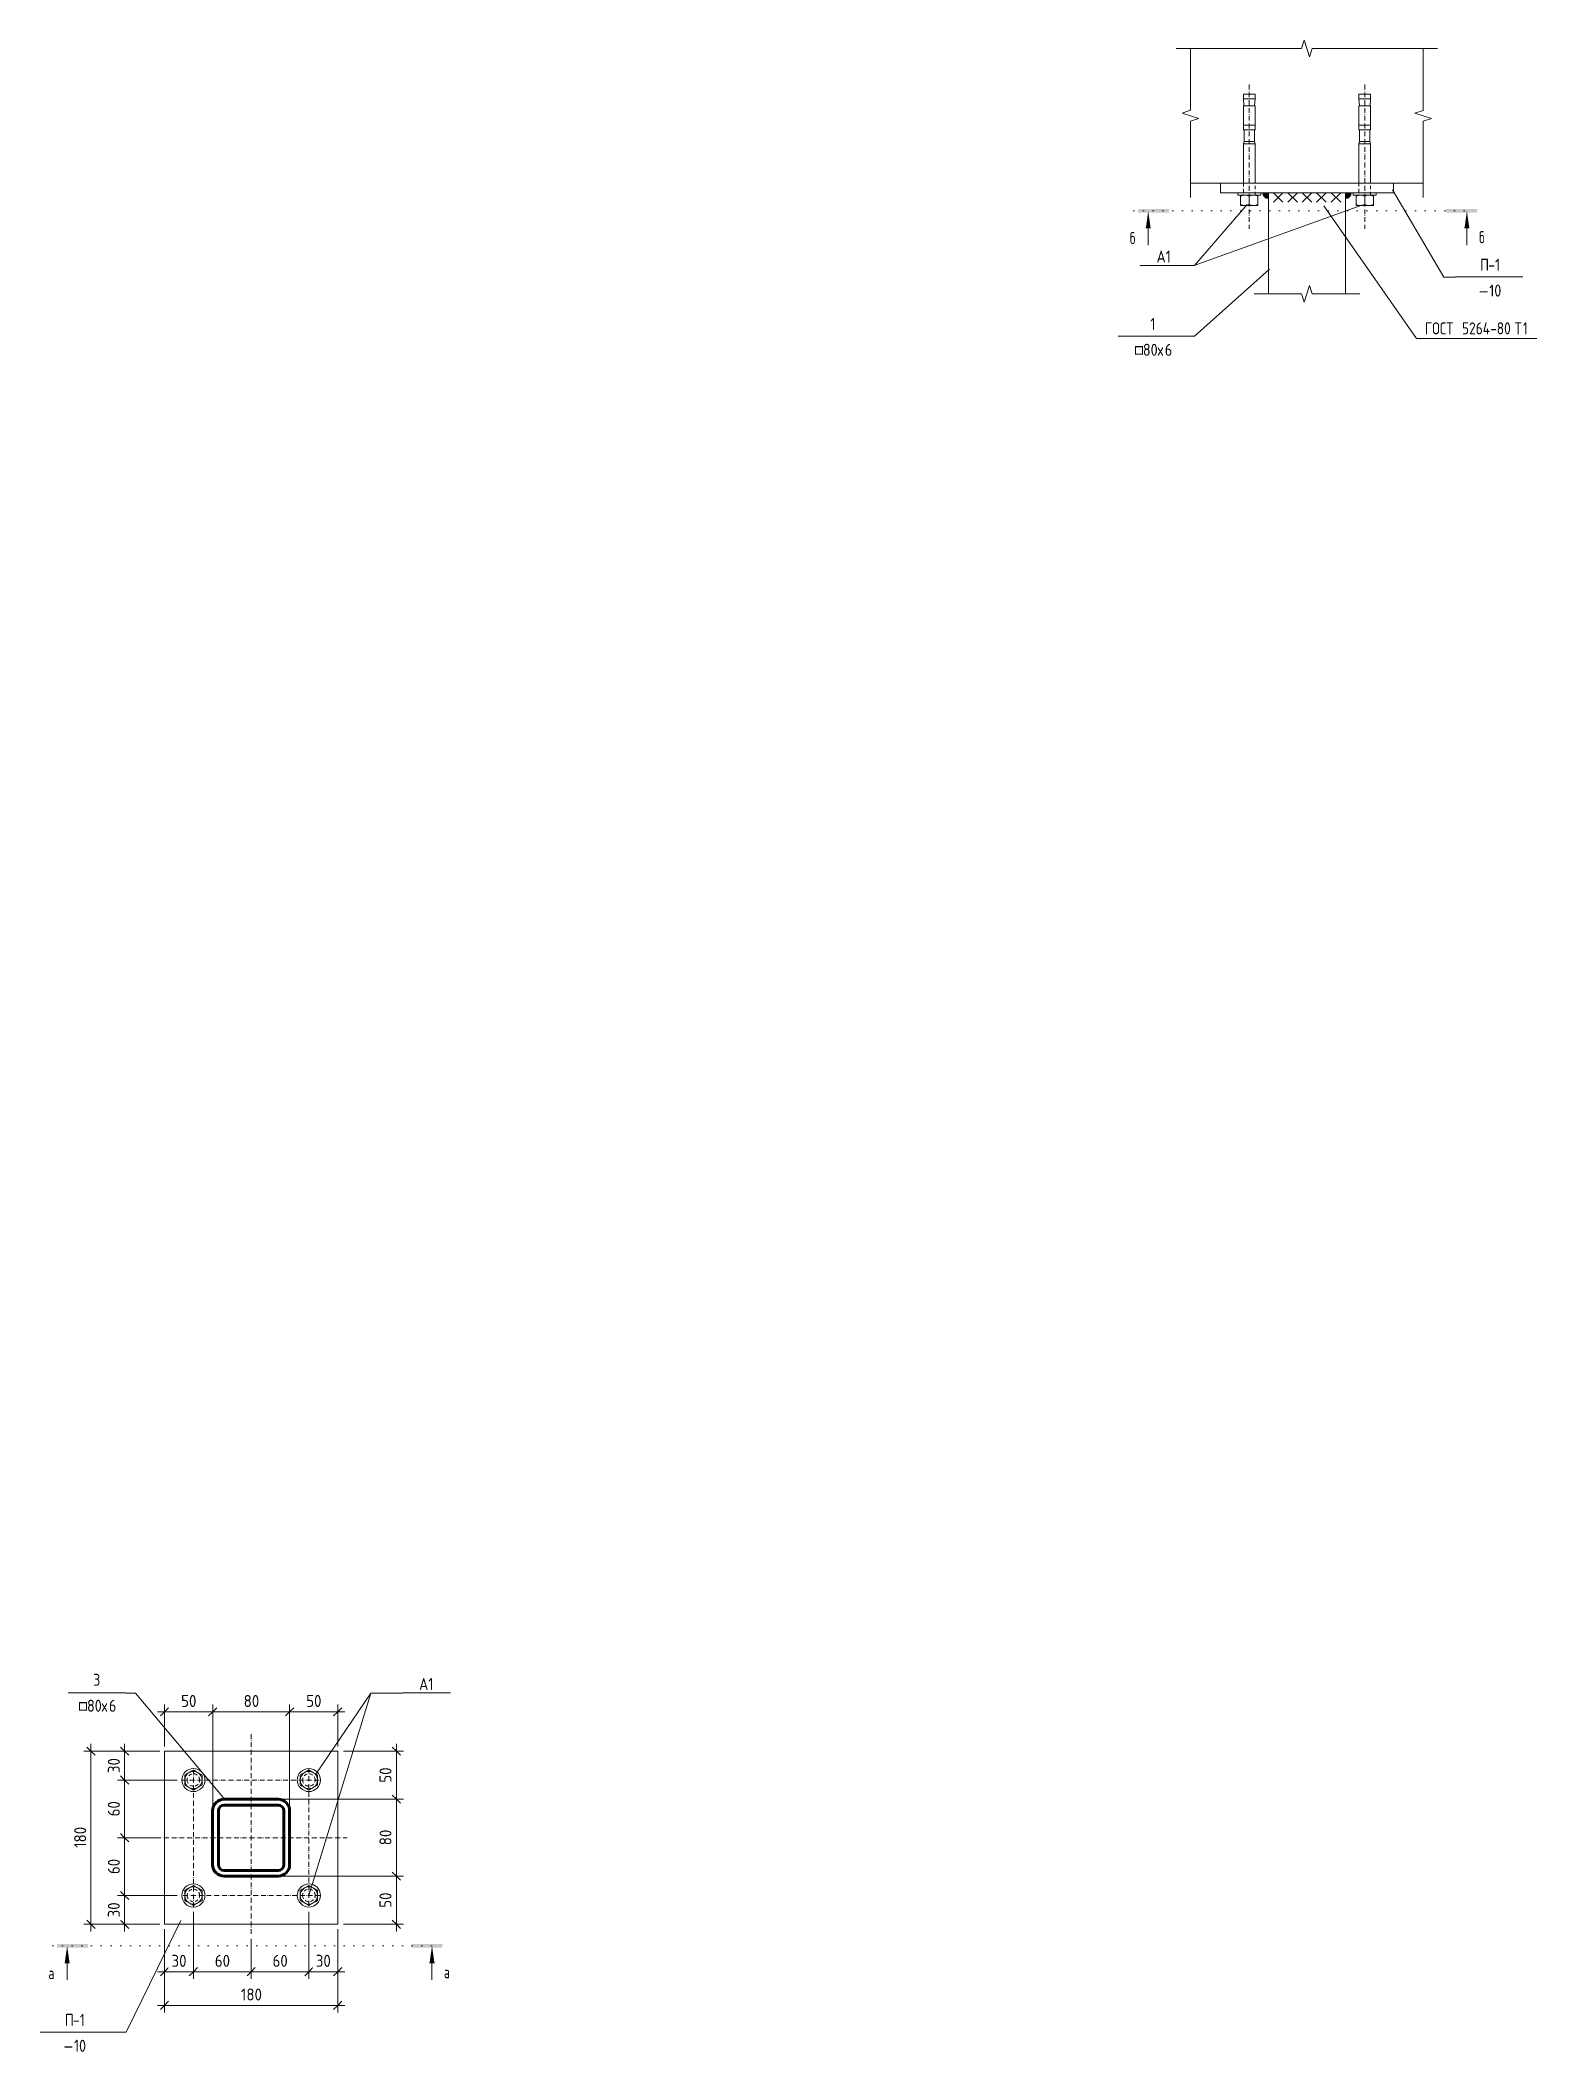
# Model space of a CAD drawing. Header units: millimetres. Extents: x 38797 to 82950, y -34477 to 2697.
# Drawn here: x 79115 to 80671, y -33387 to -31297 of the extents above; entities that cross this region are included whole.
import ezdxf

# ---------------------------------------------------------------- set-up
doc = ezdxf.new("R2010")
doc.units = ezdxf.units.MM
for name, pattern in [('01 Штриховая _4 мм_', [6, 3.5, -2.5]), ('02 Штрихпунктирная _5 мм_', [8, 5, -1.5, 0, -1.5]), ('04 Пунктир 10мм', [10, 0, -10])]:
    doc.linetypes.add(name, pattern=pattern)
for name, color, linetype, lineweight in [('AA_Dim', 7, 'Continuous', 9), ('AA_Dim-5', 7, 'Continuous', 9), ('AA_Linii', 7, 'Continuous', 9), ('AA_Oformlenie', 7, 'Continuous', 9), ('AA_Razrez', 7, 'Continuous', 9), ('AA_Vinoska', 7, 'Continuous', 9), ('AF_Balki', 7, 'Continuous', 20), ('KR_Colonna_KG', 7, 'Continuous', 20), ('KR_Detal', 7, 'Continuous', 20)]:
    doc.layers.add(name, color=color, linetype=linetype, lineweight=lineweight)
doc.styles.add('GOST Common_1', font='GOST_Common.ttf', dxfattribs={"width": 0.85, "height": 12.5})
doc.styles.add('ISOCPEUR_5', font='isocpeur.TTF', dxfattribs={"width": 0.9, "height": 12.5})
doc.styles.add('ISOCPEUR_6', font='isocpeur.TTF', dxfattribs={"width": 0.7, "height": 12.5})
doc.styles.add('ISOCPEUR_7', font='isocpeur.TTF', dxfattribs={"width": 0.85, "height": 12.5})
doc.styles.add('ISOCPEUR_8', font='isocpeur.TTF', dxfattribs={"width": 0.85, "height": 12.5})
doc.dimstyles.new('01_Точн_3_знака__непрозр__2', dxfattribs={"dimscale": 304.8, "dimtxt": 12.534437, "dimasz": 0.027887, "dimexe": 0.024606, "dimexo": 0.016404, "dimgap": 0.004101, "dimtad": 1, "dimdec": 3, "dimrnd": 0.001, "dimdsep": 46, "dimtxsty": 'ISOCPEUR_5', "dimblk1": 'OBLIQUE', "dimblk2": 'OBLIQUE', "dimsah": 1, "dimcen": 0.09, "dimdle": 0.024606, "dimazin": 0, "dimtfac": 1, "dimtdec": 4, "dimtix": 1, "dimtmove": 0, "dimatfit": 3, "dimfxl": 1, "dimtvp": 1, "dimtfill": 1, "dimtolj": 1, "dimtzin": 0, "dimlwd": 18, "dimlwe": 18, "dimarcsym": 2})

msp = doc.modelspace()

# ---------------------------------------------------------------- texts
at = {"layer": 'AA_Razrez', "char_height": 12.5, "attachment_point": 1, "style": 'ISOCPEUR_6'}
for s, insert, width in [('\\fISOCPEUR|b0|i0|c204|p34|;\\W.7;б', (80247.8661, -31496.0079), 7.575947), ('\\fISOCPEUR|b0|i0|c204|p34|;\\W.7;б', (80611.0055, -31495.0492), 7.575947), ('\\fISOCPEUR|b0|i0|c204|p34|;\\W.7;а', (79123.6017, -33299.4834), 8.417719), ('\\fISOCPEUR|b0|i0|c204|p34|;\\W.7;а', (79534.766, -33298.5247), 8.417719)]:
    msp.add_mtext(s, dxfattribs=dict(at, insert=insert, width=width))
at = {"layer": 'AA_Vinoska', "char_height": 12.5, "attachment_point": 1}
for s, insert, width, style in [('\\fISOCPEUR|b0|i0|c204|p34|;\\W.85;А', (80275.6507, -31515.129), 11.584384, 'ISOCPEUR_7'), ('\\fISOCPEUR|b0|i0|c204|p34|;\\W.85;1', (80285.2088, -31515.129), 6.473627, 'ISOCPEUR_7'), ('\\fISOCPEUR|b0|i0|c204|p34|;\\W.85;П', (80611.9111, -31523.665), 10.221516, 'ISOCPEUR_7'), ('-1', (80620.3447, -31523.665), 15.672991, 'ISOCPEUR_7'), ('10', (80621.4674, -31550.5199), 15.672991, 'ISOCPEUR_7'), ('\\fISOCPEUR|b0|i0|c204|p34|;\\W.85;—', (80610.7849, -31550.5199), 12.947253, 'ISOCPEUR_7'), ('\\fISOCPEUR|b0|i0|c204|p34|;\\W.85;1', (80269.2175, -31585.2049), 6.473627, 'ISOCPEUR_7'), ('ГОСТ', (80554.6476, -31589.761), 38.841759, 'GOST Common_1'), (' 5264-80 ', (80586.6953, -31589.761), 74.276347, 'GOST Common_1'), ('\\fGOST Common|b0|i0|c204|p34|;\\W.85;Т', (80647.9794, -31589.761), 10.221516, 'GOST Common_1'), ('\\fGOST Common|b0|i0|c204|p34|;\\W.85;1', (80656.413, -31589.761), 6.473627, 'GOST Common_1'), ('\\fISOCPEUR|b0|i0|c130|p34|;\\W.85;□', (80251.9412, -31612.0597), 11.584384, 'ISOCPEUR_8'), ('80', (80261.4993, -31612.0597), 18.398728, 'ISOCPEUR_7'), ('\\fISOCPEUR|b0|i0|c204|p34|;\\W.85;6', (80284.27, -31612.0597), 9.199364, 'ISOCPEUR_7'), ('\\fISOCPEUR|b0|i0|c204|p34|;\\W.85;х', (80276.6798, -31612.0597), 9.199364, 'ISOCPEUR_7'), ('\\fISOCPEUR|b0|i0|c204|p34|;\\W.85;3', (79170.1328, -32994.5456), 9.199364, 'ISOCPEUR_7'), ('\\fISOCPEUR|b0|i0|c204|p34|;\\W.85;А', (79508.98, -32998.9502), 11.584384, 'ISOCPEUR_7'), ('\\fISOCPEUR|b0|i0|c204|p34|;\\W.85;1', (79518.5381, -32998.9502), 6.473627, 'ISOCPEUR_7'), ('\\fISOCPEUR|b0|i0|c130|p34|;\\W.85;□', (79154.2167, -33021.4939), 11.584384, 'ISOCPEUR_8'), ('80', (79163.7747, -33021.4939), 18.398728, 'ISOCPEUR_7'), ('\\fISOCPEUR|b0|i0|c204|p34|;\\W.85;х', (79178.9552, -33021.4939), 9.199364, 'ISOCPEUR_7'), ('\\fISOCPEUR|b0|i0|c204|p34|;\\W.85;6', (79186.5454, -33021.4939), 9.199364, 'ISOCPEUR_7'), ('\\fISOCPEUR|b0|i0|c204|p34|;\\W.85;П', (79140.614, -33348.1152), 10.221516, 'ISOCPEUR_7'), ('-1', (79149.0476, -33348.1152), 15.672991, 'ISOCPEUR_7'), ('\\fISOCPEUR|b0|i0|c204|p34|;\\W.85;—', (79139.4878, -33374.97), 12.947253, 'ISOCPEUR_7'), ('10', (79150.1703, -33374.97), 15.672991, 'ISOCPEUR_7')]:
    msp.add_mtext(s, dxfattribs=dict(at, insert=insert, width=width, style=style))

# ---------------------------------------------------------------- blocks, each defined once
blk = doc.blocks.new('354_Прокат Лист _НесКаркас_РабПлоск_ - 354_Прокат Лист _НесКаркас_РабПлоск_-3866505-Узел А')
at = {"layer": 'AF_Balki'}
for p, q in [((41085.1, -33255), (41085.1, -33075)), ((41085.1, -33075), (41265.1, -33075)), ((41265.1, -33075), (41265.1, -33255)), ((41265.1, -33255), (41085.1, -33255))]:
    blk.add_line(p, q, dxfattribs=at)
blk = doc.blocks.new('354_Анкер клиновой _СоедНесК_РабПлоск_ - M12x120_20-3803632-Узел А')
at = {"layer": 'KR_Detal'}
for start, end in [(120, 180), (180, 240), (90, 120), (60, 90), (0, 60), (300, 0), (240, 270), (270, 300)]:
    blk.add_arc((41115.1, -33225), 9, start, end, dxfattribs=at)
for points in [[(41106.1, -33219.8), (41106.8, -33219.4), (41108.2, -33218.5), (41109.8, -33217.7), (41110.6, -33217.2)], [(41106.1, -33225), (41106.1, -33224.1), (41106.1, -33222.3), (41106.1, -33220.6), (41106.1, -33219.8)], [(41106.1, -33230.2), (41106.1, -33229.4), (41106.1, -33227.7), (41106.1, -33225.9), (41106.1, -33225)], [(41110.6, -33217.2), (41111.3, -33216.8), (41112.9, -33215.9), (41114.3, -33215), (41115.1, -33214.6)], [(41115.1, -33214.6), (41115.8, -33215), (41117.2, -33215.9), (41118.8, -33216.8), (41119.6, -33217.2)], [(41119.6, -33217.2), (41120.3, -33217.7), (41121.9, -33218.5), (41123.3, -33219.4), (41124.1, -33219.8)], [(41124.1, -33219.8), (41124.1, -33220.6), (41124.1, -33222.3), (41124.1, -33224.1), (41124.1, -33225)], [(41124.1, -33225), (41124.1, -33225.9), (41124.1, -33227.7), (41124.1, -33229.4), (41124.1, -33230.2)], [(41110.6, -33232.8), (41109.8, -33232.3), (41108.2, -33231.5), (41106.8, -33230.6), (41106.1, -33230.2)], [(41115.1, -33235.4), (41114.3, -33235), (41112.9, -33234.1), (41111.3, -33233.2), (41110.6, -33232.8)], [(41119.6, -33232.8), (41118.8, -33233.2), (41117.2, -33234.1), (41115.8, -33235), (41115.1, -33235.4)], [(41124.1, -33230.2), (41123.3, -33230.6), (41121.9, -33231.5), (41120.3, -33232.3), (41119.6, -33232.8)]]:
    blk.add_open_spline(points, degree=3, dxfattribs=at)
blk = doc.blocks.new('354_Шайба_ГОСТ 11371-78_СоедНесК_РабПлоск_ - Шайба_ГОСТ 11371-78-V78-Узел А')
at = {"layer": 'KR_Detal'}
for start, end in [(0, 180), (180, 0)]:
    blk.add_arc((41115.1, -33225), 12, start, end, dxfattribs=at)
at = {"layer": 'KR_Detal', "linetype": '01 Штриховая _4 мм_', "lineweight": 9}
for start, end in [(0, 180), (180, 0)]:
    blk.add_arc((41115.1, -33225), 6.5, start, end, dxfattribs=at)
blk = doc.blocks.new('354_Прокат Лист _НесКаркас_РабПлоск_ - 354_Прокат Лист _НесКаркас_РабПлоск_-3866538-Узел Б')
at = {"layer": 'AF_Balki'}
for p, q in [((41085.1, -31455), (41085.1, -31445)), ((41085.1, -31445), (41265.1, -31445)), ((41265.1, -31445), (41265.1, -31455)), ((41085.1, -31455), (41265.1, -31455))]:
    blk.add_line(p, q, dxfattribs=at)
blk = doc.blocks.new('354_Шайба_ГОСТ 11371-78_СоедНесК_РабПлоск_ - Шайба_ГОСТ 11371-78-3791985-Узел Б')
at = {"layer": 'KR_Detal'}
for p, q in [((41223.1, -31455), (41223.1, -31457.5)), ((41223.1, -31455), (41247.1, -31455)), ((41247.1, -31457.5), (41223.1, -31457.5)), ((41247.1, -31457.5), (41247.1, -31455))]:
    blk.add_line(p, q, dxfattribs=at)
blk = doc.blocks.new('354_Шайба_ГОСТ 11371-78_СоедНесК_РабПлоск_ - Шайба_ГОСТ 11371-78-V86-Узел Б')
at = {"layer": 'KR_Detal'}
for p, q in [((41103.1, -31455), (41103.1, -31457.5)), ((41103.1, -31455), (41127.1, -31455)), ((41127.1, -31457.5), (41103.1, -31457.5)), ((41127.1, -31457.5), (41127.1, -31455))]:
    blk.add_line(p, q, dxfattribs=at)
blk = doc.blocks.new('354_Анкер клиновой _СоедНесК_РабПлоск_ - M12x120_20-3789180-Узел Б')
at = {"layer": 'KR_Detal'}
for p, q in [((41229.1, -31352.7), (41229.1, -31357.5)), ((41229.1, -31352.7), (41241.1, -31352.7)), ((41229.1, -31357.5), (41229.5, -31364.7)), ((41241.1, -31357.5), (41229.1, -31357.5)), ((41240.6, -31364.7), (41241.1, -31357.5)), ((41241.1, -31357.5), (41241.1, -31352.7)), ((41229.1, -31364.7), (41229.1, -31384.7)), ((41229.1, -31364.7), (41241.1, -31364.7)), ((41241.1, -31384.7), (41229.1, -31384.7)), ((41229.1, -31384.7), (41229.1, -31389.5)), ((41229.1, -31384.7), (41241.1, -31384.7)), ((41241.1, -31384.7), (41241.1, -31364.7)), ((41241.1, -31389.5), (41241.1, -31384.7)), ((41241.1, -31389.5), (41229.1, -31389.5)), ((41229.7, -31401.7), (41229.1, -31404.1)), ((41229.1, -31404.1), (41229.1, -31445)), ((41241.1, -31404.1), (41229.1, -31404.1)), ((41229.7, -31389.5), (41229.7, -31401.7)), ((41240.5, -31401.7), (41229.7, -31401.7)), ((41240.5, -31401.7), (41240.5, -31389.5)), ((41241.1, -31404.1), (41240.5, -31401.7)), ((41241.1, -31445), (41241.1, -31404.1)), ((41226.1, -31457.5), (41230.6, -31457.5)), ((41226.1, -31458.7), (41226.1, -31467.1)), ((41230.6, -31468.3), (41226.1, -31468.3)), ((41230.9, -31457.5), (41235.1, -31457.5)), ((41235.1, -31468.3), (41230.9, -31468.3)), ((41235.1, -31457.5), (41239.2, -31457.5)), ((41235.1, -31467.1), (41235.1, -31458.7)), ((41239.2, -31468.3), (41235.1, -31468.3)), ((41239.6, -31457.5), (41244.1, -31457.5)), ((41244.1, -31468.3), (41239.6, -31468.3)), ((41244.1, -31467.1), (41244.1, -31458.7))]:
    blk.add_line(p, q, dxfattribs=at)
at = {"layer": 'KR_Detal', "linetype": '01 Штриховая _4 мм_', "lineweight": 9}
for p, q in [((41229.1, -31445), (41229.1, -31457.5)), ((41241.1, -31457.5), (41241.1, -31445))]:
    blk.add_line(p, q, dxfattribs=at)
at = {"layer": 'KR_Detal'}
for points in [[(41230.6, -31457.5), (41229.8, -31457.5), (41228.2, -31457.7), (41226.8, -31458.3), (41226.1, -31458.7)], [(41226.1, -31458.7), (41226.1, -31458.3), (41226.1, -31457.7), (41226.1, -31457.5), (41226.1, -31457.5)], [(41226.1, -31467.1), (41226.8, -31467.5), (41228.2, -31468.1), (41229.8, -31468.3), (41230.6, -31468.3)], [(41226.1, -31468.3), (41226.1, -31468.3), (41226.1, -31468.1), (41226.1, -31467.5), (41226.1, -31467.1)], [(41235.1, -31458.7), (41234.3, -31458.3), (41232.9, -31457.7), (41231.3, -31457.5), (41230.6, -31457.5)], [(41230.6, -31468.3), (41231.3, -31468.3), (41232.9, -31468.1), (41234.3, -31467.5), (41235.1, -31467.1)], [(41239.6, -31457.5), (41238.8, -31457.5), (41237.2, -31457.7), (41235.8, -31458.3), (41235.1, -31458.7)], [(41235.1, -31467.1), (41235.8, -31467.5), (41237.2, -31468.1), (41238.8, -31468.3), (41239.6, -31468.3)], [(41244.1, -31458.7), (41243.3, -31458.3), (41241.9, -31457.7), (41240.3, -31457.5), (41239.6, -31457.5)], [(41239.6, -31468.3), (41240.3, -31468.3), (41241.9, -31468.1), (41243.3, -31467.5), (41244.1, -31467.1)], [(41244.1, -31457.5), (41244.1, -31457.5), (41244.1, -31457.7), (41244.1, -31458.3), (41244.1, -31458.7)], [(41244.1, -31467.1), (41244.1, -31467.5), (41244.1, -31468.1), (41244.1, -31468.3), (41244.1, -31468.3)]]:
    blk.add_open_spline(points, degree=3, dxfattribs=at)
blk = doc.blocks.new('354_Анкер клиновой _СоедНесК_РабПлоск_ - M12x120_20-3803632-Узел Б')
at = {"layer": 'KR_Detal'}
for p, q in [((41229.1, -31352.7), (41229.1, -31357.5)), ((41229.1, -31352.7), (41241.1, -31352.7)), ((41229.1, -31357.5), (41229.5, -31364.7)), ((41241.1, -31357.5), (41229.1, -31357.5)), ((41240.6, -31364.7), (41241.1, -31357.5)), ((41241.1, -31357.5), (41241.1, -31352.7)), ((41229.1, -31364.7), (41229.1, -31384.7)), ((41229.1, -31364.7), (41229.5, -31364.7)), ((41236.6, -31384.7), (41229.1, -31384.7)), ((41229.1, -31384.7), (41229.1, -31389.5)), ((41229.1, -31384.7), (41236.6, -31384.7)), ((41241.1, -31384.7), (41236.6, -31384.7)), ((41236.6, -31384.7), (41241.1, -31384.7)), ((41240.6, -31364.7), (41241.1, -31364.7)), ((41241.1, -31384.7), (41241.1, -31364.7)), ((41241.1, -31389.5), (41241.1, -31384.7)), ((41236.6, -31389.5), (41229.1, -31389.5)), ((41229.7, -31401.7), (41229.1, -31404.1)), ((41229.1, -31404.1), (41229.1, -31445)), ((41241.1, -31404.1), (41229.1, -31404.1)), ((41229.7, -31389.5), (41229.7, -31401.7)), ((41240.5, -31401.7), (41229.7, -31401.7)), ((41241.1, -31389.5), (41236.6, -31389.5)), ((41240.5, -31401.7), (41240.5, -31389.5)), ((41241.1, -31404.1), (41240.5, -31401.7)), ((41241.1, -31445), (41241.1, -31404.1)), ((41226.1, -31457.5), (41230.6, -31457.5)), ((41226.1, -31458.7), (41226.1, -31467.1)), ((41230.6, -31468.3), (41226.1, -31468.3)), ((41230.6, -31457.5), (41230.8, -31457.5)), ((41230.9, -31457.5), (41235.1, -31457.5)), ((41235.1, -31468.3), (41230.9, -31468.3)), ((41235.1, -31457.5), (41239.2, -31457.5)), ((41235.1, -31458.7), (41235.1, -31467.1)), ((41239.2, -31468.3), (41235.1, -31468.3)), ((41239.3, -31457.5), (41239.6, -31457.5)), ((41239.6, -31457.5), (41244.1, -31457.5)), ((41244.1, -31468.3), (41239.6, -31468.3)), ((41244.1, -31458.7), (41244.1, -31467.1))]:
    blk.add_line(p, q, dxfattribs=at)
at = {"layer": 'KR_Detal', "linetype": '01 Штриховая _4 мм_', "lineweight": 9}
for p, q in [((41229.5, -31364.7), (41240.6, -31364.7)), ((41229.1, -31445), (41229.1, -31457.5)), ((41241.1, -31457.5), (41241.1, -31445))]:
    blk.add_line(p, q, dxfattribs=at)
at = {"layer": 'KR_Detal'}
for points, knots in [([(41230.3, -31457.5), (41229.6, -31457.5), (41228.1, -31457.7), (41226.8, -31458.3), (41226.1, -31458.7)], [0.0657799, 0.0657799, 0.0657799, 0.0657799, 0.5, 1, 1, 1, 1]), ([(41235.1, -31458.7), (41234.3, -31458.3), (41233, -31457.7), (41231.5, -31457.5), (41230.8, -31457.5)], [0, 0, 0, 0, 0.5, 0.9441988, 0.9441988, 0.9441988, 0.9441988]), ([(41239.3, -31457.5), (41238.6, -31457.5), (41237.2, -31457.7), (41235.8, -31458.3), (41235.1, -31458.7)], [0.0558012, 0.0558012, 0.0558012, 0.0558012, 0.5, 1, 1, 1, 1]), ([(41244.1, -31458.7), (41243.3, -31458.3), (41242, -31457.7), (41240.6, -31457.5), (41239.9, -31457.5)], [0, 0, 0, 0, 0.5, 0.9342201, 0.9342201, 0.9342201, 0.9342201])]:
    blk.add_open_spline(points, degree=3, knots=knots, dxfattribs=at)
for points in [[(41226.1, -31458.7), (41226.1, -31458.3), (41226.1, -31457.7), (41226.1, -31457.5), (41226.1, -31457.5)], [(41226.1, -31467.1), (41226.8, -31467.5), (41228.2, -31468.1), (41229.8, -31468.3), (41230.6, -31468.3)], [(41226.1, -31468.3), (41226.1, -31468.3), (41226.1, -31468.1), (41226.1, -31467.5), (41226.1, -31467.1)], [(41230.6, -31468.3), (41231.3, -31468.3), (41232.9, -31468.1), (41234.3, -31467.5), (41235.1, -31467.1)], [(41235.1, -31467.1), (41235.8, -31467.5), (41237.2, -31468.1), (41238.8, -31468.3), (41239.6, -31468.3)], [(41239.6, -31468.3), (41240.3, -31468.3), (41241.9, -31468.1), (41243.3, -31467.5), (41244.1, -31467.1)], [(41244.1, -31457.5), (41244.1, -31457.5), (41244.1, -31457.7), (41244.1, -31458.3), (41244.1, -31458.7)], [(41244.1, -31467.1), (41244.1, -31467.5), (41244.1, -31468.1), (41244.1, -31468.3), (41244.1, -31468.3)]]:
    blk.add_open_spline(points, degree=3, dxfattribs=at)
blk = doc.blocks.new('354_Шайба_ГОСТ 11371-78_СоедНесК_РабПлоск_ - Шайба_ГОСТ 11371-78-3803743-Узел Б')
at = {"layer": 'KR_Detal'}
for p, q in [((41223.1, -31455), (41223.1, -31457.5)), ((41223.1, -31455), (41229.1, -31455)), ((41247.1, -31457.5), (41223.1, -31457.5)), ((41241.1, -31455), (41247.1, -31455)), ((41247.1, -31457.5), (41247.1, -31455))]:
    blk.add_line(p, q, dxfattribs=at)
at = {"layer": 'KR_Detal', "linetype": '01 Штриховая _4 мм_', "lineweight": 9}
blk.add_line((41229.1, -31455), (41241.1, -31455), dxfattribs=at)
blk = doc.blocks.new('354_Анкер клиновой _СоедНесК_РабПлоск_ - M12x120_20-V85-Узел Б')
at = {"layer": 'KR_Detal'}
for p, q in [((41109.1, -31352.7), (41109.1, -31357.5)), ((41109.1, -31352.7), (41121.1, -31352.7)), ((41109.1, -31357.5), (41109.5, -31364.7)), ((41121.1, -31357.5), (41109.1, -31357.5)), ((41120.6, -31364.7), (41121.1, -31357.5)), ((41121.1, -31357.5), (41121.1, -31352.7)), ((41109.1, -31364.7), (41109.1, -31384.7)), ((41109.1, -31364.7), (41121.1, -31364.7)), ((41121.1, -31384.7), (41109.1, -31384.7)), ((41109.1, -31384.7), (41109.1, -31389.5)), ((41109.1, -31384.7), (41121.1, -31384.7)), ((41121.1, -31384.7), (41121.1, -31364.7)), ((41121.1, -31389.5), (41121.1, -31384.7)), ((41121.1, -31389.5), (41109.1, -31389.5)), ((41109.7, -31401.7), (41109.1, -31404.1)), ((41109.1, -31404.1), (41109.1, -31445)), ((41121.1, -31404.1), (41109.1, -31404.1)), ((41109.7, -31389.5), (41109.7, -31401.7)), ((41120.5, -31401.7), (41109.7, -31401.7)), ((41120.5, -31401.7), (41120.5, -31389.5)), ((41121.1, -31404.1), (41120.5, -31401.7)), ((41121.1, -31445), (41121.1, -31404.1)), ((41106.1, -31457.5), (41110.6, -31457.5)), ((41106.1, -31458.7), (41106.1, -31467.1)), ((41110.6, -31468.3), (41106.1, -31468.3)), ((41110.9, -31457.5), (41115.1, -31457.5)), ((41115.1, -31468.3), (41110.9, -31468.3)), ((41115.1, -31457.5), (41119.2, -31457.5)), ((41115.1, -31458.7), (41115.1, -31467.1)), ((41119.2, -31468.3), (41115.1, -31468.3)), ((41119.6, -31457.5), (41124.1, -31457.5)), ((41124.1, -31468.3), (41119.6, -31468.3)), ((41124.1, -31467.1), (41124.1, -31458.7))]:
    blk.add_line(p, q, dxfattribs=at)
at = {"layer": 'KR_Detal', "linetype": '01 Штриховая _4 мм_', "lineweight": 9}
for p, q in [((41109.1, -31445), (41109.1, -31457.5)), ((41121.1, -31457.5), (41121.1, -31445))]:
    blk.add_line(p, q, dxfattribs=at)
at = {"layer": 'KR_Detal'}
for points in [[(41110.6, -31457.5), (41109.8, -31457.5), (41108.2, -31457.7), (41106.8, -31458.3), (41106.1, -31458.7)], [(41106.1, -31458.7), (41106.1, -31458.3), (41106.1, -31457.7), (41106.1, -31457.5), (41106.1, -31457.5)], [(41106.1, -31467.1), (41106.8, -31467.5), (41108.2, -31468.1), (41109.8, -31468.3), (41110.6, -31468.3)], [(41106.1, -31468.3), (41106.1, -31468.3), (41106.1, -31468.1), (41106.1, -31467.5), (41106.1, -31467.1)], [(41115.1, -31458.7), (41114.3, -31458.3), (41112.9, -31457.7), (41111.3, -31457.5), (41110.6, -31457.5)], [(41110.6, -31468.3), (41111.3, -31468.3), (41112.9, -31468.1), (41114.3, -31467.5), (41115.1, -31467.1)], [(41119.6, -31457.5), (41118.8, -31457.5), (41117.2, -31457.7), (41115.8, -31458.3), (41115.1, -31458.7)], [(41115.1, -31467.1), (41115.8, -31467.5), (41117.2, -31468.1), (41118.8, -31468.3), (41119.6, -31468.3)], [(41124.1, -31458.7), (41123.3, -31458.3), (41121.9, -31457.7), (41120.3, -31457.5), (41119.6, -31457.5)], [(41119.6, -31468.3), (41120.3, -31468.3), (41121.9, -31468.1), (41123.3, -31467.5), (41124.1, -31467.1)], [(41124.1, -31457.5), (41124.1, -31457.5), (41124.1, -31457.7), (41124.1, -31458.3), (41124.1, -31458.7)], [(41124.1, -31467.1), (41124.1, -31467.5), (41124.1, -31468.1), (41124.1, -31468.3), (41124.1, -31468.3)]]:
    blk.add_open_spline(points, degree=3, dxfattribs=at)
blk = doc.blocks.new('354_Анкер клиновой _СоедНесК_РабПлоск_ - M12x120_20-V87-Узел Б')
at = {"layer": 'KR_Detal'}
for p, q in [((41109.1, -31352.7), (41109.1, -31357.5)), ((41109.1, -31352.7), (41121.1, -31352.7)), ((41109.1, -31357.5), (41109.5, -31364.7)), ((41121.1, -31357.5), (41109.1, -31357.5)), ((41120.6, -31364.7), (41121.1, -31357.5)), ((41121.1, -31357.5), (41121.1, -31352.7)), ((41109.1, -31364.7), (41109.1, -31384.7)), ((41109.1, -31364.7), (41109.5, -31364.7)), ((41115.1, -31384.7), (41109.1, -31384.7)), ((41109.1, -31384.7), (41109.1, -31389.5)), ((41109.1, -31384.7), (41115.1, -31384.7)), ((41121.1, -31384.7), (41115.1, -31384.7)), ((41115.1, -31384.7), (41121.1, -31384.7)), ((41120.6, -31364.7), (41121.1, -31364.7)), ((41121.1, -31384.7), (41121.1, -31364.7)), ((41121.1, -31389.5), (41121.1, -31384.7)), ((41121.1, -31389.5), (41109.1, -31389.5)), ((41109.7, -31401.7), (41109.1, -31404.1)), ((41109.1, -31404.1), (41109.1, -31445)), ((41121.1, -31404.1), (41109.1, -31404.1)), ((41109.7, -31389.5), (41109.7, -31401.7)), ((41120.5, -31401.7), (41109.7, -31401.7)), ((41120.5, -31401.7), (41120.5, -31389.5)), ((41121.1, -31404.1), (41120.5, -31401.7)), ((41121.1, -31445), (41121.1, -31404.1)), ((41106.1, -31457.5), (41110.6, -31457.5)), ((41106.1, -31467.1), (41106.1, -31458.7)), ((41110.6, -31468.3), (41106.1, -31468.3)), ((41110.6, -31457.5), (41110.8, -31457.5)), ((41110.9, -31457.5), (41115.1, -31457.5)), ((41115.1, -31468.3), (41110.9, -31468.3)), ((41115.1, -31457.5), (41119.2, -31457.5)), ((41115.1, -31467.1), (41115.1, -31458.7)), ((41119.2, -31468.3), (41115.1, -31468.3)), ((41119.3, -31457.5), (41119.6, -31457.5)), ((41119.6, -31457.5), (41124.1, -31457.5)), ((41124.1, -31468.3), (41119.6, -31468.3)), ((41124.1, -31467.1), (41124.1, -31458.7))]:
    blk.add_line(p, q, dxfattribs=at)
at = {"layer": 'KR_Detal', "linetype": '01 Штриховая _4 мм_', "lineweight": 9}
for p, q in [((41109.5, -31364.7), (41120.6, -31364.7)), ((41109.1, -31445), (41109.1, -31457.5)), ((41121.1, -31457.5), (41121.1, -31445))]:
    blk.add_line(p, q, dxfattribs=at)
at = {"layer": 'KR_Detal'}
for points in [[(41106.1, -31458.7), (41106.1, -31458.3), (41106.1, -31457.7), (41106.1, -31457.5), (41106.1, -31457.5)], [(41106.1, -31468.3), (41106.1, -31468.3), (41106.1, -31468.1), (41106.1, -31467.5), (41106.1, -31467.1)], [(41106.1, -31467.1), (41106.8, -31467.5), (41108.2, -31468.1), (41109.8, -31468.3), (41110.6, -31468.3)], [(41110.6, -31468.3), (41111.3, -31468.3), (41112.9, -31468.1), (41114.3, -31467.5), (41115.1, -31467.1)], [(41115.1, -31467.1), (41115.8, -31467.5), (41117.2, -31468.1), (41118.8, -31468.3), (41119.6, -31468.3)], [(41119.6, -31468.3), (41120.3, -31468.3), (41121.9, -31468.1), (41123.3, -31467.5), (41124.1, -31467.1)], [(41124.1, -31457.5), (41124.1, -31457.5), (41124.1, -31457.7), (41124.1, -31458.3), (41124.1, -31458.7)], [(41124.1, -31467.1), (41124.1, -31467.5), (41124.1, -31468.1), (41124.1, -31468.3), (41124.1, -31468.3)]]:
    blk.add_open_spline(points, degree=3, dxfattribs=at)
for points, knots in [([(41110.3, -31457.5), (41109.6, -31457.5), (41108.1, -31457.7), (41106.8, -31458.3), (41106.1, -31458.7)], [0.0657799, 0.0657799, 0.0657799, 0.0657799, 0.5, 1, 1, 1, 1]), ([(41115.1, -31458.7), (41114.3, -31458.3), (41113, -31457.7), (41111.5, -31457.5), (41110.8, -31457.5)], [0, 0, 0, 0, 0.5, 0.9441988, 0.9441988, 0.9441988, 0.9441988]), ([(41119.3, -31457.5), (41118.6, -31457.5), (41117.2, -31457.7), (41115.8, -31458.3), (41115.1, -31458.7)], [0.0558012, 0.0558012, 0.0558012, 0.0558012, 0.5, 1, 1, 1, 1]), ([(41124.1, -31458.7), (41123.3, -31458.3), (41122, -31457.7), (41120.6, -31457.5), (41119.9, -31457.5)], [0, 0, 0, 0, 0.5, 0.9342201, 0.9342201, 0.9342201, 0.9342201])]:
    blk.add_open_spline(points, degree=3, knots=knots, dxfattribs=at)
blk = doc.blocks.new('354_Шайба_ГОСТ 11371-78_СоедНесК_РабПлоск_ - Шайба_ГОСТ 11371-78-V88-Узел Б')
at = {"layer": 'KR_Detal'}
for p, q in [((41103.1, -31455), (41103.1, -31457.5)), ((41103.1, -31455), (41109.1, -31455)), ((41115.1, -31457.5), (41103.1, -31457.5)), ((41127.1, -31457.5), (41115.1, -31457.5)), ((41121.1, -31455), (41127.1, -31455)), ((41127.1, -31457.5), (41127.1, -31455))]:
    blk.add_line(p, q, dxfattribs=at)
at = {"layer": 'KR_Detal', "linetype": '01 Штриховая _4 мм_', "lineweight": 9}
blk.add_line((41109.1, -31455), (41121.1, -31455), dxfattribs=at)
blk = doc.blocks.new('011_ЛинияОбрыва _ЭлУзла_Линия_ - Тип 1-3858798-Узел Б')
at = {"layer": 'AA_Oformlenie'}
for p, q in [((41169.4, -31560), (41135.1, -31560)), ((41215.1, -31560), (41180.6, -31560))]:
    blk.add_line(p, q, dxfattribs=at)
blk = doc.blocks.new('011_ЛинияОбрыва _ЭлУзла_Линия_ - Тип 1-3860959-Узел Б')
at = {"layer": 'AA_Oformlenie'}
for p, q in [((41054.1, -31369.4), (41054.1, -31305.2)), ((41054.1, -31445), (41054.1, -31380.5))]:
    blk.add_line(p, q, dxfattribs=at)
blk = doc.blocks.new('011_ЛинияОбрыва _ЭлУзла_Линия_ - Тип 1-3860998-Узел Б')
at = {"layer": 'AA_Oformlenie'}
for p, q in [((41295.8, -31305.2), (41295.8, -31369.6)), ((41295.8, -31380.7), (41295.8, -31445))]:
    blk.add_line(p, q, dxfattribs=at)
blk = doc.blocks.new('011_ЛинияОбрыва _ЭлУзла_Линия_ - Тип 1-3861166-Узел Б')
at = {"layer": 'AA_Oformlenie'}
for p, q in [((41169.3, -31305.2), (41054.1, -31305.2)), ((41295.8, -31305.2), (41180.4, -31305.2))]:
    blk.add_line(p, q, dxfattribs=at)
blk = doc.blocks.new('Последовательность узлов - Сплошная 2мм М5-2304530-Узел Б')
at = {"layer": 'AA_Oformlenie'}
for p, q in [((41155.1, -31455), (41135.1, -31455)), ((41150.1, -31465), (41140.1, -31455)), ((41140.1, -31465), (41150.1, -31455)), ((41170.1, -31455), (41150.1, -31455)), ((41165.1, -31465), (41155.1, -31455)), ((41155.1, -31465), (41165.1, -31455)), ((41185.1, -31455), (41165.1, -31455)), ((41180.1, -31465), (41170.1, -31455)), ((41170.1, -31465), (41180.1, -31455)), ((41200.1, -31455), (41180.1, -31455)), ((41195.1, -31465), (41185.1, -31455)), ((41185.1, -31465), (41195.1, -31455)), ((41215.1, -31455), (41195.1, -31455)), ((41210.1, -31465), (41200.1, -31455)), ((41200.1, -31465), (41210.1, -31455))]:
    blk.add_line(p, q, dxfattribs=at)
blk = doc.blocks.new('DIMBLOCK57-Узел А')
at = {"layer": 'AA_Dim-5', "lineweight": 18}
for p, q in [((79274.4, -33242), (79274.4, -33311.8)), ((79274.4, -33304.3), (79274.4, -33242)), ((79244.4, -33260), (79244.4, -33311.8)), ((79244.4, -33304.3), (79244.4, -33260)), ((79236.9, -33304.3), (79274.4, -33304.3))]:
    blk.add_line(p, q, dxfattribs=at)
at = {"layer": 'AA_Dim-5', "lineweight": 30}
for p, q in [((79244.4, -33304.3), (79240.1, -33308.5)), ((79244.4, -33304.3), (79248.6, -33300)), ((79274.4, -33304.3), (79270.1, -33308.5)), ((79274.4, -33304.3), (79278.6, -33300))]:
    blk.add_line(p, q, dxfattribs=at)
at = {"layer": 'AA_Dim-5', "color": 0, "lineweight": 18, "insert": (79251.6, -33286.7), "char_height": 12.5, "width": 18.731, "attachment_point": 1, "line_spacing_factor": 1.135194, "style": 'ISOCPEUR_5', "bg_fill": 3, "box_fill_scale": 1.25, "bg_fill_color": 256, "bg_fill_true_color": 13158600, "bg_fill_transparency": 0}
blk.add_mtext('30', dxfattribs=at)
blk = doc.blocks.new('_Oblique')
at = {"color": 0, "linetype": 'ByBlock', "lineweight": -2}
blk.add_line((-0.5, -0.5), (0.5, 0.5), dxfattribs=at)
blk = doc.blocks.new('DIMBLOCK58-Узел А')
at = {"layer": 'AA_Dim-5', "lineweight": 18}
for p, q in [((79274.4, -33242), (79274.4, -33311.8)), ((79274.4, -33304.3), (79274.4, -33242)), ((79334.4, -33270), (79334.4, -33311.8)), ((79334.4, -33304.3), (79334.4, -33270)), ((79274.4, -33304.3), (79334.4, -33304.3))]:
    blk.add_line(p, q, dxfattribs=at)
at = {"layer": 'AA_Dim-5', "lineweight": 30}
for p, q in [((79274.4, -33304.3), (79270.1, -33308.5)), ((79274.4, -33304.3), (79278.6, -33300)), ((79334.4, -33304.3), (79330.1, -33308.5)), ((79334.4, -33304.3), (79338.6, -33300))]:
    blk.add_line(p, q, dxfattribs=at)
at = {"layer": 'AA_Dim-5', "color": 0, "lineweight": 18, "insert": (79296.6, -33286.7), "char_height": 12.5, "width": 18.731, "attachment_point": 1, "line_spacing_factor": 1.135194, "style": 'ISOCPEUR_5', "bg_fill": 3, "box_fill_scale": 1.25, "bg_fill_color": 256, "bg_fill_true_color": 13158600, "bg_fill_transparency": 0}
blk.add_mtext('60', dxfattribs=at)
blk = doc.blocks.new('DIMBLOCK59-Узел А')
at = {"layer": 'AA_Dim-5', "lineweight": 18}
for p, q in [((79394.4, -33242), (79394.4, -33311.8)), ((79394.4, -33304.3), (79394.4, -33242)), ((79334.4, -33270), (79334.4, -33311.8)), ((79334.4, -33304.3), (79334.4, -33270)), ((79334.4, -33304.3), (79394.4, -33304.3))]:
    blk.add_line(p, q, dxfattribs=at)
at = {"layer": 'AA_Dim-5', "lineweight": 30}
for p, q in [((79334.4, -33304.3), (79330.1, -33308.5)), ((79334.4, -33304.3), (79338.6, -33300)), ((79394.4, -33304.3), (79390.1, -33308.5)), ((79394.4, -33304.3), (79398.6, -33300))]:
    blk.add_line(p, q, dxfattribs=at)
at = {"layer": 'AA_Dim-5', "color": 0, "lineweight": 18, "insert": (79356.6, -33286.7), "char_height": 12.5, "width": 18.731, "attachment_point": 1, "line_spacing_factor": 1.135194, "style": 'ISOCPEUR_5', "bg_fill": 3, "box_fill_scale": 1.25, "bg_fill_color": 256, "bg_fill_true_color": 13158600, "bg_fill_transparency": 0}
blk.add_mtext('60', dxfattribs=at)
blk = doc.blocks.new('DIMBLOCK60-Узел А')
at = {"layer": 'AA_Dim-5', "lineweight": 18}
for p, q in [((79394.4, -33242), (79394.4, -33311.8)), ((79394.4, -33304.3), (79394.4, -33242)), ((79424.4, -33260), (79424.4, -33311.8)), ((79424.4, -33304.3), (79424.4, -33260)), ((79394.4, -33304.3), (79431.9, -33304.3))]:
    blk.add_line(p, q, dxfattribs=at)
at = {"layer": 'AA_Dim-5', "lineweight": 30}
for p, q in [((79394.4, -33304.3), (79390.1, -33308.5)), ((79394.4, -33304.3), (79398.6, -33300)), ((79424.4, -33304.3), (79420.1, -33308.5)), ((79424.4, -33304.3), (79428.6, -33300))]:
    blk.add_line(p, q, dxfattribs=at)
at = {"layer": 'AA_Dim-5', "color": 0, "lineweight": 18, "insert": (79401.6, -33286.7), "char_height": 12.5, "width": 18.731, "attachment_point": 1, "line_spacing_factor": 1.135194, "style": 'ISOCPEUR_5', "bg_fill": 3, "box_fill_scale": 1.25, "bg_fill_color": 256, "bg_fill_true_color": 13158600, "bg_fill_transparency": 0}
blk.add_mtext('30', dxfattribs=at)
blk = doc.blocks.new('DIMBLOCK61-Узел А')
at = {"layer": 'AA_Dim-5', "lineweight": 18}
for p, q in [((79244.4, -33260), (79244.4, -33346.8)), ((79244.4, -33339.3), (79244.4, -33260)), ((79424.4, -33260), (79424.4, -33346.8)), ((79424.4, -33339.3), (79424.4, -33260)), ((79236.9, -33339.3), (79431.9, -33339.3))]:
    blk.add_line(p, q, dxfattribs=at)
at = {"layer": 'AA_Dim-5', "lineweight": 30}
for p, q in [((79244.4, -33339.3), (79240.1, -33343.5)), ((79244.4, -33339.3), (79248.6, -33335)), ((79424.4, -33339.3), (79420.1, -33343.5)), ((79424.4, -33339.3), (79428.6, -33335))]:
    blk.add_line(p, q, dxfattribs=at)
at = {"layer": 'AA_Dim-5', "color": 0, "lineweight": 18, "insert": (79323.8, -33321.7), "char_height": 12.5, "width": 25.258, "attachment_point": 1, "line_spacing_factor": 1.135194, "style": 'ISOCPEUR_5', "bg_fill": 3, "box_fill_scale": 1.25, "bg_fill_color": 256, "bg_fill_true_color": 13158600, "bg_fill_transparency": 0}
blk.add_mtext('180', dxfattribs=at)
blk = doc.blocks.new('DIMBLOCK62-Узел А')
at = {"layer": 'AA_Dim-5', "lineweight": 18}
for p, q in [((79239.4, -33075), (79195.4, -33075)), ((79202.9, -33067.5), (79202.9, -33105)), ((79202.9, -33075), (79239.4, -33075)), ((79257.4, -33105), (79195.4, -33105)), ((79202.9, -33105), (79257.4, -33105))]:
    blk.add_line(p, q, dxfattribs=at)
at = {"layer": 'AA_Dim-5', "lineweight": 30}
for p, q in [((79202.9, -33075), (79198.7, -33070.7)), ((79202.9, -33075), (79207.2, -33079.2)), ((79202.9, -33105), (79198.7, -33100.7)), ((79202.9, -33105), (79207.2, -33109.2))]:
    blk.add_line(p, q, dxfattribs=at)
at = {"layer": 'AA_Dim-5', "color": 0, "lineweight": 18, "insert": (79185.4, -33097.8), "char_height": 12.5, "width": 18.731, "attachment_point": 1, "rotation": 90, "line_spacing_factor": 1.135194, "style": 'ISOCPEUR_5', "bg_fill": 3, "box_fill_scale": 1.25, "bg_fill_color": 256, "bg_fill_true_color": 13158600, "bg_fill_transparency": 0}
blk.add_mtext('30', dxfattribs=at)
blk = doc.blocks.new('DIMBLOCK63-Узел А')
at = {"layer": 'AA_Dim-5', "lineweight": 18}
for p, q in [((79257.4, -33105), (79195.4, -33105)), ((79202.9, -33105), (79202.9, -33165)), ((79202.9, -33105), (79257.4, -33105)), ((79239.4, -33165), (79195.4, -33165)), ((79202.9, -33165), (79239.4, -33165))]:
    blk.add_line(p, q, dxfattribs=at)
at = {"layer": 'AA_Dim-5', "lineweight": 30}
for p, q in [((79202.9, -33105), (79198.7, -33100.7)), ((79202.9, -33105), (79207.2, -33109.2)), ((79202.9, -33165), (79198.7, -33160.7)), ((79202.9, -33165), (79207.2, -33169.2))]:
    blk.add_line(p, q, dxfattribs=at)
at = {"layer": 'AA_Dim-5', "color": 0, "lineweight": 18, "insert": (79185.4, -33142.8), "char_height": 12.5, "width": 18.731, "attachment_point": 1, "rotation": 90, "line_spacing_factor": 1.135194, "style": 'ISOCPEUR_5', "bg_fill": 3, "box_fill_scale": 1.25, "bg_fill_color": 256, "bg_fill_true_color": 13158600, "bg_fill_transparency": 0}
blk.add_mtext('60', dxfattribs=at)
blk = doc.blocks.new('DIMBLOCK64-Узел А')
at = {"layer": 'AA_Dim-5', "lineweight": 30}
for p, q in [((79202.9, -33165), (79198.7, -33160.7)), ((79202.9, -33165), (79207.2, -33169.2)), ((79202.9, -33225), (79198.7, -33220.7)), ((79202.9, -33225), (79207.2, -33229.2))]:
    blk.add_line(p, q, dxfattribs=at)
at = {"layer": 'AA_Dim-5', "lineweight": 18}
for p, q in [((79239.4, -33165), (79195.4, -33165)), ((79202.9, -33165), (79202.9, -33225)), ((79202.9, -33165), (79239.4, -33165)), ((79257.4, -33225), (79195.4, -33225)), ((79202.9, -33225), (79257.4, -33225))]:
    blk.add_line(p, q, dxfattribs=at)
at = {"layer": 'AA_Dim-5', "color": 0, "lineweight": 18, "insert": (79185.4, -33202.8), "char_height": 12.5, "width": 18.731, "attachment_point": 1, "rotation": 90, "line_spacing_factor": 1.135194, "style": 'ISOCPEUR_5', "bg_fill": 3, "box_fill_scale": 1.25, "bg_fill_color": 256, "bg_fill_true_color": 13158600, "bg_fill_transparency": 0}
blk.add_mtext('60', dxfattribs=at)
blk = doc.blocks.new('DIMBLOCK65-Узел А')
at = {"layer": 'AA_Dim-5', "lineweight": 18}
for p, q in [((79257.4, -33225), (79195.4, -33225)), ((79202.9, -33225), (79202.9, -33262.5)), ((79202.9, -33225), (79257.4, -33225)), ((79239.4, -33255), (79195.4, -33255)), ((79202.9, -33255), (79239.4, -33255))]:
    blk.add_line(p, q, dxfattribs=at)
at = {"layer": 'AA_Dim-5', "lineweight": 30}
for p, q in [((79202.9, -33225), (79198.7, -33220.7)), ((79202.9, -33225), (79207.2, -33229.2)), ((79202.9, -33255), (79198.7, -33250.7)), ((79202.9, -33255), (79207.2, -33259.2))]:
    blk.add_line(p, q, dxfattribs=at)
at = {"layer": 'AA_Dim-5', "color": 0, "lineweight": 18, "insert": (79185.4, -33247.8), "char_height": 12.5, "width": 18.731, "attachment_point": 1, "rotation": 90, "line_spacing_factor": 1.135194, "style": 'ISOCPEUR_5', "bg_fill": 3, "box_fill_scale": 1.25, "bg_fill_color": 256, "bg_fill_true_color": 13158600, "bg_fill_transparency": 0}
blk.add_mtext('30', dxfattribs=at)
blk = doc.blocks.new('DIMBLOCK66-Узел А')
at = {"layer": 'AA_Dim-5', "lineweight": 18}
for p, q in [((79239.4, -33075), (79160.4, -33075)), ((79167.9, -33067.5), (79167.9, -33262.5)), ((79167.9, -33075), (79239.4, -33075)), ((79239.4, -33255), (79160.4, -33255)), ((79167.9, -33255), (79239.4, -33255))]:
    blk.add_line(p, q, dxfattribs=at)
at = {"layer": 'AA_Dim-5', "lineweight": 30}
for p, q in [((79167.9, -33075), (79163.7, -33070.7)), ((79167.9, -33075), (79172.2, -33079.2)), ((79167.9, -33255), (79163.7, -33250.7)), ((79167.9, -33255), (79172.2, -33259.2))]:
    blk.add_line(p, q, dxfattribs=at)
at = {"layer": 'AA_Dim-5', "color": 0, "lineweight": 18, "insert": (79150.4, -33175.5), "char_height": 12.5, "width": 25.258, "attachment_point": 1, "rotation": 90, "line_spacing_factor": 1.135194, "style": 'ISOCPEUR_5', "bg_fill": 3, "box_fill_scale": 1.25, "bg_fill_color": 256, "bg_fill_true_color": 13158600, "bg_fill_transparency": 0}
blk.add_mtext('180', dxfattribs=at)
blk = doc.blocks.new('DIMBLOCK67-Узел А')
at = {"layer": 'AA_Dim-5', "lineweight": 18}
for p, q in [((79236.9, -33034.1), (79294.4, -33034.1)), ((79244.4, -33070), (79244.4, -33026.6)), ((79244.4, -33034.1), (79244.4, -33070)), ((79294.4, -33132), (79294.4, -33026.6)), ((79294.4, -33034.1), (79294.4, -33132))]:
    blk.add_line(p, q, dxfattribs=at)
at = {"layer": 'AA_Dim-5', "lineweight": 30}
for p, q in [((79244.4, -33034.1), (79240.1, -33038.3)), ((79244.4, -33034.1), (79248.6, -33029.8)), ((79294.4, -33034.1), (79290.1, -33038.3)), ((79294.4, -33034.1), (79298.6, -33029.8))]:
    blk.add_line(p, q, dxfattribs=at)
at = {"layer": 'AA_Dim-5', "color": 0, "lineweight": 18, "insert": (79261.6, -33016.6), "char_height": 12.5, "width": 18.731, "attachment_point": 1, "line_spacing_factor": 1.135194, "style": 'ISOCPEUR_5', "bg_fill": 3, "box_fill_scale": 1.25, "bg_fill_color": 256, "bg_fill_true_color": 13158600, "bg_fill_transparency": 0}
blk.add_mtext('50', dxfattribs=at)
blk = doc.blocks.new('DIMBLOCK68-Узел А')
at = {"layer": 'AA_Dim-5', "lineweight": 30}
for p, q in [((79294.4, -33034.1), (79290.1, -33038.3)), ((79294.4, -33034.1), (79298.6, -33029.8)), ((79374.4, -33034.1), (79370.1, -33038.3)), ((79374.4, -33034.1), (79378.6, -33029.8))]:
    blk.add_line(p, q, dxfattribs=at)
at = {"layer": 'AA_Dim-5', "lineweight": 18}
for p, q in [((79294.4, -33132), (79294.4, -33026.6)), ((79294.4, -33034.1), (79374.4, -33034.1)), ((79294.4, -33034.1), (79294.4, -33132)), ((79374.4, -33132), (79374.4, -33026.6)), ((79374.4, -33034.1), (79374.4, -33132))]:
    blk.add_line(p, q, dxfattribs=at)
at = {"layer": 'AA_Dim-5', "color": 0, "lineweight": 18, "insert": (79326.6, -33016.6), "char_height": 12.5, "width": 18.731, "attachment_point": 1, "line_spacing_factor": 1.135194, "style": 'ISOCPEUR_5', "bg_fill": 3, "box_fill_scale": 1.25, "bg_fill_color": 256, "bg_fill_true_color": 13158600, "bg_fill_transparency": 0}
blk.add_mtext('80', dxfattribs=at)
blk = doc.blocks.new('DIMBLOCK69-Узел А')
at = {"layer": 'AA_Dim-5', "lineweight": 30}
for p, q in [((79374.4, -33034.1), (79370.1, -33038.3)), ((79374.4, -33034.1), (79378.6, -33029.8)), ((79424.4, -33034.1), (79420.1, -33038.3)), ((79424.4, -33034.1), (79428.6, -33029.8))]:
    blk.add_line(p, q, dxfattribs=at)
at = {"layer": 'AA_Dim-5', "lineweight": 18}
for p, q in [((79374.4, -33132), (79374.4, -33026.6)), ((79374.4, -33034.1), (79431.9, -33034.1)), ((79374.4, -33034.1), (79374.4, -33132)), ((79424.4, -33070), (79424.4, -33026.6)), ((79424.4, -33034.1), (79424.4, -33070))]:
    blk.add_line(p, q, dxfattribs=at)
at = {"layer": 'AA_Dim-5', "color": 0, "lineweight": 18, "insert": (79391.6, -33016.6), "char_height": 12.5, "width": 18.731, "attachment_point": 1, "line_spacing_factor": 1.135194, "style": 'ISOCPEUR_5', "bg_fill": 3, "box_fill_scale": 1.25, "bg_fill_color": 256, "bg_fill_true_color": 13158600, "bg_fill_transparency": 0}
blk.add_mtext('50', dxfattribs=at)
blk = doc.blocks.new('DIMBLOCK70-Узел А')
at = {"layer": 'AA_Dim-5', "lineweight": 18}
for p, q in [((79430.4, -33075), (79492.9, -33075)), ((79485.4, -33075), (79430.4, -33075)), ((79485.4, -33067.5), (79485.4, -33125)), ((79367.4, -33125), (79492.9, -33125)), ((79485.4, -33125), (79367.4, -33125))]:
    blk.add_line(p, q, dxfattribs=at)
at = {"layer": 'AA_Dim-5', "lineweight": 30}
for p, q in [((79485.4, -33075), (79481.1, -33070.7)), ((79485.4, -33075), (79489.6, -33079.2)), ((79485.4, -33125), (79481.1, -33120.7)), ((79485.4, -33125), (79489.6, -33129.2))]:
    blk.add_line(p, q, dxfattribs=at)
at = {"layer": 'AA_Dim-5', "color": 0, "lineweight": 18, "insert": (79467.8, -33107.8), "char_height": 12.5, "width": 18.731, "attachment_point": 1, "rotation": 90, "line_spacing_factor": 1.135194, "style": 'ISOCPEUR_5', "bg_fill": 3, "box_fill_scale": 1.25, "bg_fill_color": 256, "bg_fill_true_color": 13158600, "bg_fill_transparency": 0}
blk.add_mtext('50', dxfattribs=at)
blk = doc.blocks.new('DIMBLOCK71-Узел А')
at = {"layer": 'AA_Dim-5', "lineweight": 18}
for p, q in [((79367.4, -33125), (79492.9, -33125)), ((79485.4, -33125), (79367.4, -33125)), ((79485.4, -33125), (79485.4, -33205)), ((79367.4, -33205), (79492.9, -33205)), ((79485.4, -33205), (79367.4, -33205))]:
    blk.add_line(p, q, dxfattribs=at)
at = {"layer": 'AA_Dim-5', "lineweight": 30}
for p, q in [((79485.4, -33125), (79481.1, -33120.7)), ((79485.4, -33125), (79489.6, -33129.2)), ((79485.4, -33205), (79481.1, -33200.7)), ((79485.4, -33205), (79489.6, -33209.2))]:
    blk.add_line(p, q, dxfattribs=at)
at = {"layer": 'AA_Dim-5', "color": 0, "lineweight": 18, "insert": (79467.8, -33172.8), "char_height": 12.5, "width": 18.731, "attachment_point": 1, "rotation": 90, "line_spacing_factor": 1.135194, "style": 'ISOCPEUR_5', "bg_fill": 3, "box_fill_scale": 1.25, "bg_fill_color": 256, "bg_fill_true_color": 13158600, "bg_fill_transparency": 0}
blk.add_mtext('80', dxfattribs=at)
blk = doc.blocks.new('DIMBLOCK72-Узел А')
at = {"layer": 'AA_Dim-5', "lineweight": 30}
for p, q in [((79485.4, -33205), (79481.1, -33200.7)), ((79485.4, -33205), (79489.6, -33209.2)), ((79485.4, -33255), (79481.1, -33250.7)), ((79485.4, -33255), (79489.6, -33259.2))]:
    blk.add_line(p, q, dxfattribs=at)
at = {"layer": 'AA_Dim-5', "lineweight": 18}
for p, q in [((79367.4, -33205), (79492.9, -33205)), ((79485.4, -33205), (79367.4, -33205)), ((79485.4, -33205), (79485.4, -33262.5)), ((79430.4, -33255), (79492.9, -33255)), ((79485.4, -33255), (79430.4, -33255))]:
    blk.add_line(p, q, dxfattribs=at)
at = {"layer": 'AA_Dim-5', "color": 0, "lineweight": 18, "insert": (79467.8, -33237.8), "char_height": 12.5, "width": 18.731, "attachment_point": 1, "rotation": 90, "line_spacing_factor": 1.135194, "style": 'ISOCPEUR_5', "bg_fill": 3, "box_fill_scale": 1.25, "bg_fill_color": 256, "bg_fill_true_color": 13158600, "bg_fill_transparency": 0}
blk.add_mtext('50', dxfattribs=at)
blk = doc.blocks.new('Разрез - Номер узла_ сзади-394133-Узел А')
at = {"layer": 'AA_Razrez'}
for points in [[(41341.5, -33275.3), (41341.5, -33279.3), (41373.8, -33279.3), (41373.8, -33275.3)], [(41360.6, -33295), (41365.6, -33295), (41363.1, -33277.4)]]:
    blk.add_hatch(color=256, dxfattribs=at).paths.add_polyline_path(points)
for p, q in [((41365.6, -33295), (41360.6, -33295)), ((41363.1, -33292.4), (41363.1, -33312.8))]:
    blk.add_line(p, q, dxfattribs=at)
blk = doc.blocks.new('Разрез - Номер узла_ спереди-394134-Узел А')
at = {"layer": 'AA_Razrez'}
for points in [[(41005.5, -33275.3), (41005.5, -33279.3), (40973.2, -33279.3), (40973.2, -33275.3)], [(40986.3, -33295), (40981.3, -33295), (40983.8, -33277.4)]]:
    blk.add_hatch(color=256, dxfattribs=at).paths.add_polyline_path(points)
for p, q in [((40981.3, -33295), (40986.3, -33295)), ((40983.8, -33292.4), (40983.8, -33312.8))]:
    blk.add_line(p, q, dxfattribs=at)
blk = doc.blocks.new('044_М_Универсальная с полкой - Марка-3841701-Узел А')
at = {"layer": 'AA_Vinoska'}
blk.add_line((41332.3, -33014.5), (41382.3, -33014.5), dxfattribs=at)
blk = doc.blocks.new('043_М_КолонныКМ - Позиция_Наименование_дп14-3846640-Узел А')
at = {"layer": 'AA_Vinoska'}
blk.add_line((40985, -33014.5), (41045, -33014.5), dxfattribs=at)
blk = doc.blocks.new('043_М_Балки_Полка - Позиция_Наименование_дп14-3841353-Узел А')
at = {"layer": 'AA_Vinoska'}
blk.add_line((40955.8, -33367.1), (41025.8, -33367.1), dxfattribs=at)
blk = doc.blocks.new('044_М_Универсальная с полкой - Марка-3841701-Узел Б')
at = {"layer": 'AA_Vinoska'}
blk.add_line((41001.3, -31530.7), (41051.3, -31530.7), dxfattribs=at)
blk = doc.blocks.new('043_М_Балки_Полка - Позиция_Наименование_дп14-3841353-Узел Б')
at = {"layer": 'AA_Vinoska'}
blk.add_line((41329.4, -31542.6), (41399.4, -31542.6), dxfattribs=at)
blk = doc.blocks.new('010_Текст с выноской - Текст 2 строки-3808361-Узел Б')
at = {"layer": 'AA_Vinoska'}
blk.add_line((41288.9, -31606.7), (41413.9, -31606.7), dxfattribs=at)
blk = doc.blocks.new('Разрез - Номер узла_ сзади-394133-Узел Б')
at = {"layer": 'AA_Razrez'}
for points in [[(41319.7, -31471.9), (41319.7, -31475.9), (41352, -31475.9), (41352, -31471.9)], [(41338.9, -31491.6), (41343.8, -31491.6), (41341.3, -31473.9)]]:
    blk.add_hatch(color=256, dxfattribs=at).paths.add_polyline_path(points)
for p, q in [((41341.3, -31488.9), (41341.3, -31509.4)), ((41343.8, -31491.6), (41338.9, -31491.6))]:
    blk.add_line(p, q, dxfattribs=at)
blk = doc.blocks.new('Разрез - Номер узла_ спереди-394134-Узел Б')
at = {"layer": 'AA_Razrez'}
for points in [[(41031.7, -31471.9), (41031.7, -31475.9), (40999.4, -31475.9), (40999.4, -31471.9)], [(41012.5, -31491.6), (41007.6, -31491.6), (41010, -31473.9)]]:
    blk.add_hatch(color=256, dxfattribs=at).paths.add_polyline_path(points)
for p, q in [((41010, -31488.9), (41010, -31509.4)), ((41007.6, -31491.6), (41012.5, -31491.6))]:
    blk.add_line(p, q, dxfattribs=at)

# ---------------------------------------------------------------- hatches: boundary and pattern name
at = {"layer": 'AA_Oformlenie'}
msp.add_hatch(color=250, dxfattribs=at).paths.add_polyline_path([(80392.0457, -31461.0338), (80392.0457, -31454.9993), (80386.0113, -31455), (80386.2168, -31456.5611), (80386.8197, -31458.0165), (80387.7787, -31459.2663), (80389.0285, -31460.2253), (80390.4839, -31460.8281), (80392.0437, -31461.0335)])
h = msp.add_hatch(color=250, dxfattribs=at)
h.paths.add_polyline_path([(80472.0396, -31461.0338), (80473.6015, -31460.8281), (80475.0569, -31460.2253), (80476.3067, -31459.2663), (80477.2657, -31458.0165), (80477.8685, -31456.5611), (80478.0741, -31454.9993), (80472.0396, -31455), (80472.0396, -31460.8281)])
h.paths.add_polyline_path([(80472.0427, -31455.0001), (80472.0424, -31455), (80473.6015, -31455)])

# ---------------------------------------------------------------- linework, layer by layer
at = {"layer": 'AA_Linii', "linetype": '02 Штрихпунктирная _5 мм_', "lineweight": 20}
for p, q in [((80372.0427, -31342.7), (80372.0427, -31492.7)), ((80492.0427, -31342.7), (80492.0427, -31492.7)), ((79334.3713, -33265), (79334.3713, -33055)), ((79274.3713, -33237), (79274.3713, -33093)), ((79394.3713, -33093), (79394.3713, -33237)), ((79262.3713, -33105), (79406.3713, -33105)), ((79219.3713, -33165), (79434.3713, -33165)), ((79406.3713, -33225), (79262.3713, -33225))]:
    msp.add_line(p, q, dxfattribs=at)
at = {"layer": 'AA_Linii', "lineweight": 20}
msp.add_line((80311.0825, -31445), (80552.7665, -31445), dxfattribs=at)
at = {"layer": 'AA_Linii'}
for p, q in [((80392.0457, -31454.9993), (80386.0112, -31454.9993)), ((80392.0457, -31461.0338), (80392.0457, -31454.9993)), ((80478.0741, -31454.9993), (80472.0396, -31454.9993)), ((80472.0396, -31454.9993), (80472.0396, -31461.0338))]:
    msp.add_line(p, q, dxfattribs=at)
for centre, start, end in [((80392.0457, -31454.9993), 180, 270), ((80472.0396, -31454.9993), 270, 0)]:
    msp.add_arc(centre, 6.0345, start, end, dxfattribs=at)
at = {"layer": 'AA_Razrez', "linetype": '04 Пунктир 10мм'}
msp.add_line((80252.0283, -31473.8895), (80613.3184, -31473.8895), dxfattribs=at)
at = {"layer": 'AA_Vinoska'}
for p, q in [((80426.2937, -31305.1788), (80429.1091, -31296.5138)), ((80429.1091, -31296.5138), (80431.9245, -31305.1788)), ((80311.0825, -31305.1788), (80296.0825, -31305.1788)), ((80434.6745, -31313.839), (80431.9245, -31305.1788)), ((80437.4245, -31305.1788), (80434.6745, -31313.839)), ((80552.7665, -31305.1788), (80567.7665, -31305.1788)), ((80311.0825, -31369.3691), (80302.4175, -31372.1846)), ((80302.4175, -31372.1846), (80311.0825, -31375)), ((80319.7428, -31377.75), (80311.0825, -31375)), ((80311.0825, -31380.5), (80319.7428, -31377.75)), ((80552.7665, -31369.5894), (80544.1063, -31372.3394)), ((80544.1063, -31372.3394), (80552.7665, -31375.0894)), ((80561.4316, -31377.9048), (80552.7665, -31375.0894)), ((80552.7665, -31380.7203), (80561.4316, -31377.9048)), ((80311.0825, -31445), (80311.0825, -31460)), ((80552.7665, -31445), (80552.7665, -31460)), ((80489.0886, -31467.9189), (80314.8415, -31530.7178)), ((80369.7681, -31467.2333), (80315.0737, -31530.7178)), ((80449.4121, -31468.6323), (80545.93, -31606.6725)), ((80520.7905, -31452.1231), (80574.2654, -31542.6326)), ((80314.8415, -31530.7178), (80308.2369, -31530.7178)), ((80315.0737, -31530.7178), (80308.2369, -31530.7178)), ((80393.0448, -31534.358), (80315.0737, -31604.1725)), ((80434.7927, -31551.3397), (80432.0427, -31560)), ((80437.5427, -31560), (80434.7927, -31551.3397)), ((80574.2654, -31542.6326), (80586.4206, -31542.6326)), ((80392.0427, -31560), (80377.0427, -31560)), ((80426.4118, -31560), (80429.2272, -31568.665)), ((80429.2272, -31568.665), (80432.0427, -31560)), ((80472.0427, -31560), (80487.0427, -31560)), ((80315.0737, -31604.1725), (80305.7369, -31604.1725)), ((79214.1437, -33014.539), (79204.3214, -33014.539)), ((79458.7084, -33014.539), (79491.5662, -33014.539)), ((79458.8872, -33014.539), (79491.5662, -33014.539)), ((79204.3214, -33367.0828), (79185.1235, -33367.0828))]:
    msp.add_line(p, q, dxfattribs=at)
at = {"layer": 'AF_Balki'}
for p, q in [((80392.0427, -31455), (80392.0427, -31560)), ((80404.0427, -31455), (80460.0427, -31455)), ((80472.0427, -31560), (80472.0427, -31455))]:
    msp.add_line(p, q, dxfattribs=at)
at = {"layer": 'AF_Balki', "flags": 128}
for points in [[(80392.0427, -31455), (80392.3435, -31455), (80393.2311, -31455), (80394.6607, -31455), (80396.5608, -31455), (80398.8361, -31455), (80401.3724, -31455), (80404.0427, -31455)], [(80460.0427, -31455), (80462.7129, -31455), (80465.2493, -31455), (80467.5246, -31455), (80469.4247, -31455), (80470.8543, -31455), (80471.7418, -31455), (80472.0427, -31455)]]:
    msp.add_lwpolyline(points, dxfattribs=at)
at = {"layer": 'KR_Colonna_KG', "lineweight": 60}
for p, q in [((79294.3713, -33137), (79294.3713, -33193)), ((79300.3713, -33193), (79300.3713, -33137)), ((79362.3713, -33125), (79306.3713, -33125)), ((79306.3713, -33131), (79362.3713, -33131)), ((79368.3713, -33137), (79368.3713, -33193)), ((79374.3713, -33193), (79374.3713, -33137)), ((79362.3713, -33199), (79306.3713, -33199)), ((79306.3713, -33205), (79362.3713, -33205))]:
    msp.add_line(p, q, dxfattribs=at)
for centre, radius, start, end in [((79306.3713, -33137), 12, 90, 180), ((79306.3713, -33137), 6, 90, 180), ((79362.3713, -33137), 12, 0, 90), ((79362.3713, -33137), 6, 0, 90), ((79306.3713, -33193), 12, 180, 270), ((79306.3713, -33193), 6, 180, 270), ((79362.3713, -33193), 12, 270, 0), ((79362.3713, -33193), 6, 270, 0)]:
    msp.add_arc(centre, radius, start, end, dxfattribs=at)

# ---------------------------------------------------------------- block references
at = {"layer": 'AA_Oformlenie'}
for name in ['011_ЛинияОбрыва _ЭлУзла_Линия_ - Тип 1-3860959-Узел Б', '011_ЛинияОбрыва _ЭлУзла_Линия_ - Тип 1-3861166-Узел Б', '011_ЛинияОбрыва _ЭлУзла_Линия_ - Тип 1-3860998-Узел Б', 'Последовательность узлов - Сплошная 2мм М5-2304530-Узел Б', '011_ЛинияОбрыва _ЭлУзла_Линия_ - Тип 1-3858798-Узел Б']:
    msp.add_blockref(name, (39256.9811, 0), dxfattribs=at)
at = {"layer": 'AA_Razrez'}
for name, p in [('Разрез - Номер узла_ спереди-394134-Узел Б', (39256.9811, 0)), ('Разрез - Номер узла_ сзади-394133-Узел Б', (39256.9811, 0)), ('Разрез - Номер узла_ спереди-394134-Узел А', (38159.3097, 0)), ('Разрез - Номер узла_ сзади-394133-Узел А', (38159.3097, 0))]:
    msp.add_blockref(name, p, dxfattribs=at)
at = {"layer": 'AA_Vinoska'}
for name, p in [('044_М_Универсальная с полкой - Марка-3841701-Узел Б', (39256.9811, 0)), ('043_М_Балки_Полка - Позиция_Наименование_дп14-3841353-Узел Б', (39256.9811, 0)), ('043_М_Балки_Полка - Позиция_Наименование_дп14-3841353-Узел Б', (38906.2974, -61.5399)), ('010_Текст с выноской - Текст 2 строки-3808361-Узел Б', (39256.9811, 0)), ('043_М_КолонныКМ - Позиция_Наименование_дп14-3846640-Узел А', (38159.3097, 0)), ('044_М_Универсальная с полкой - Марка-3841701-Узел А', (38159.3097, 0)), ('043_М_Балки_Полка - Позиция_Наименование_дп14-3841353-Узел А', (38159.3097, 0))]:
    msp.add_blockref(name, p, dxfattribs=at)
at = {"layer": 'AF_Balki'}
for name, p in [('354_Прокат Лист _НесКаркас_РабПлоск_ - 354_Прокат Лист _НесКаркас_РабПлоск_-3866538-Узел Б', (39256.9811, 0)), ('354_Прокат Лист _НесКаркас_РабПлоск_ - 354_Прокат Лист _НесКаркас_РабПлоск_-3866505-Узел А', (38159.3097, 0))]:
    msp.add_blockref(name, p, dxfattribs=at)
at = {"layer": 'KR_Detal', "linetype": '01 Штриховая _4 мм_', "lineweight": 9}
for name, p in [('354_Анкер клиновой _СоедНесК_РабПлоск_ - M12x120_20-V85-Узел Б', (39256.9811, 0)), ('354_Анкер клиновой _СоедНесК_РабПлоск_ - M12x120_20-V87-Узел Б', (39256.9811, 0)), ('354_Анкер клиновой _СоедНесК_РабПлоск_ - M12x120_20-3789180-Узел Б', (39256.9811, 0)), ('354_Анкер клиновой _СоедНесК_РабПлоск_ - M12x120_20-3803632-Узел Б', (39256.9811, 0)), ('354_Шайба_ГОСТ 11371-78_СоедНесК_РабПлоск_ - Шайба_ГОСТ 11371-78-V88-Узел Б', (39256.9811, 0)), ('354_Шайба_ГОСТ 11371-78_СоедНесК_РабПлоск_ - Шайба_ГОСТ 11371-78-3803743-Узел Б', (39256.9811, 0)), ('354_Шайба_ГОСТ 11371-78_СоедНесК_РабПлоск_ - Шайба_ГОСТ 11371-78-V78-Узел А', (38159.3097, 120)), ('354_Шайба_ГОСТ 11371-78_СоедНесК_РабПлоск_ - Шайба_ГОСТ 11371-78-V78-Узел А', (38279.3097, 120)), ('354_Шайба_ГОСТ 11371-78_СоедНесК_РабПлоск_ - Шайба_ГОСТ 11371-78-V78-Узел А', (38159.3097, 0)), ('354_Шайба_ГОСТ 11371-78_СоедНесК_РабПлоск_ - Шайба_ГОСТ 11371-78-V78-Узел А', (38279.3097, 0))]:
    msp.add_blockref(name, p, dxfattribs=at)
at = {"layer": 'KR_Detal'}
for name, p in [('354_Шайба_ГОСТ 11371-78_СоедНесК_РабПлоск_ - Шайба_ГОСТ 11371-78-V86-Узел Б', (39256.9811, 0)), ('354_Шайба_ГОСТ 11371-78_СоедНесК_РабПлоск_ - Шайба_ГОСТ 11371-78-3791985-Узел Б', (39256.9811, 0)), ('354_Анкер клиновой _СоедНесК_РабПлоск_ - M12x120_20-3803632-Узел А', (38159.3097, 120)), ('354_Анкер клиновой _СоедНесК_РабПлоск_ - M12x120_20-3803632-Узел А', (38279.3097, 120)), ('354_Анкер клиновой _СоедНесК_РабПлоск_ - M12x120_20-3803632-Узел А', (38159.3097, 0)), ('354_Анкер клиновой _СоедНесК_РабПлоск_ - M12x120_20-3803632-Узел А', (38279.3097, 0))]:
    msp.add_blockref(name, p, dxfattribs=at)

msp.set_redraw_order([(e.dxf.handle, doc.entitydb.next_handle()) for e in msp.query("TEXT MTEXT ATTDEF DIMENSION ARC_DIMENSION")])  # texts and dimensions are drawn at this point

# ---------------------------------------------------------------- next in the draw order: dimensions: what is measured, and where the dimension line sits
at = {"layer": 'AA_Dim', "lineweight": 18}
dim = msp.add_linear_dim(base=(79202.9361, -33105), p1=(79244.3713, -33075), p2=(79262.3713, -33105), angle=90, dimstyle='01_Точн_3_знака__непрозр__2', override={"dimpost": '<>', "dimfxl": 34.985711}, dxfattribs=at)
dim.commit()
dim.dimension.update_dxf_attribs({"geometry": 'DIMBLOCK62-Узел А', "text_midpoint": (79195.4361, -33090)})
dim = msp.add_linear_dim(base=(79274.3713, -33304.2644), p1=(79244.3713, -33255), p2=(79274.3713, -33237), dimstyle='01_Точн_3_знака__непрозр__2', override={"dimpost": '<>', "dimfxl": 34.985711}, dxfattribs=at)
dim.commit()
dim.dimension.update_dxf_attribs({"geometry": 'DIMBLOCK57-Узел А', "text_midpoint": (79259.3713, -33296.7644)})

# ---------------------------------------------------------------- next in the draw order: dimensions: what is measured, and where the dimension line sits
dim = msp.add_linear_dim(base=(79202.9361, -33165), p1=(79262.3713, -33105), p2=(79244.3713, -33165), angle=90, dimstyle='01_Точн_3_знака__непрозр__2', override={"dimpost": '<>', "dimfxl": 62.641839}, dxfattribs=at)
dim.commit()
dim.dimension.update_dxf_attribs({"geometry": 'DIMBLOCK63-Узел А', "text_midpoint": (79195.4361, -33135)})
dim = msp.add_linear_dim(base=(79334.3713, -33304.2644), p1=(79274.3713, -33237), p2=(79334.3713, -33265), dimstyle='01_Точн_3_знака__непрозр__2', override={"dimpost": '<>', "dimfxl": 66.211781}, dxfattribs=at)
dim.commit()
dim.dimension.update_dxf_attribs({"geometry": 'DIMBLOCK58-Узел А', "text_midpoint": (79304.3713, -33296.7644)})

# ---------------------------------------------------------------- next in the draw order: dimensions: what is measured, and where the dimension line sits
dim = msp.add_linear_dim(base=(79202.9361, -33225), p1=(79244.3713, -33165), p2=(79262.3713, -33225), angle=90, dimstyle='01_Точн_3_знака__непрозр__2', override={"dimpost": '<>', "dimfxl": 62.641839}, dxfattribs=at)
dim.commit()
dim.dimension.update_dxf_attribs({"geometry": 'DIMBLOCK64-Узел А', "text_midpoint": (79195.4361, -33195)})
dim = msp.add_linear_dim(base=(79394.3713, -33304.2644), p1=(79334.3713, -33265), p2=(79394.3713, -33237), dimstyle='01_Точн_3_знака__непрозр__2', override={"dimpost": '<>', "dimfxl": 66.211781}, dxfattribs=at)
dim.commit()
dim.dimension.update_dxf_attribs({"geometry": 'DIMBLOCK59-Узел А', "text_midpoint": (79364.3713, -33296.7644)})

# ---------------------------------------------------------------- next in the draw order: dimensions: what is measured, and where the dimension line sits
dim = msp.add_linear_dim(base=(79424.3713, -33304.2644), p1=(79394.3713, -33237), p2=(79424.3713, -33255), dimstyle='01_Точн_3_знака__непрозр__2', override={"dimpost": '<>', "dimfxl": 34.985711}, dxfattribs=at)
dim.commit()
dim.dimension.update_dxf_attribs({"geometry": 'DIMBLOCK60-Узел А', "text_midpoint": (79409.3713, -33296.7644)})

# ---------------------------------------------------------------- next in the draw order: dimensions: what is measured, and where the dimension line sits
dim = msp.add_linear_dim(base=(79424.3713, -33339.2644), p1=(79244.3713, -33255), p2=(79424.3713, -33255), dimstyle='01_Точн_3_знака__непрозр__2', override={"dimpost": '<>', "dimfxl": 180}, dxfattribs=at)
dim.commit()
dim.dimension.update_dxf_attribs({"geometry": 'DIMBLOCK61-Узел А', "text_midpoint": (79334.3713, -33331.7644)})

# ---------------------------------------------------------------- next in the draw order: linework, layer by layer
at = {"layer": 'AA_Razrez', "linetype": '04 Пунктир 10мм'}
msp.add_line((79128.1139, -33277.365), (79537.4288, -33277.365), dxfattribs=at)

# ---------------------------------------------------------------- next in the draw order: dimensions: what is measured, and where the dimension line sits
at = {"layer": 'AA_Dim', "lineweight": 18}
dim = msp.add_linear_dim(base=(79202.9361, -33255), p1=(79262.3713, -33225), p2=(79244.3713, -33255), angle=90, dimstyle='01_Точн_3_знака__непрозр__2', override={"dimpost": '<>', "dimfxl": 34.985711}, dxfattribs=at)
dim.commit()
dim.dimension.update_dxf_attribs({"geometry": 'DIMBLOCK65-Узел А', "text_midpoint": (79195.4361, -33240)})

# ---------------------------------------------------------------- next in the draw order: dimensions: what is measured, and where the dimension line sits
dim = msp.add_linear_dim(base=(79167.9361, -33255), p1=(79244.3713, -33075), p2=(79244.3713, -33255), angle=90, dimstyle='01_Точн_3_знака__непрозр__2', override={"dimpost": '<>', "dimfxl": 180}, dxfattribs=at)
dim.commit()
dim.dimension.update_dxf_attribs({"geometry": 'DIMBLOCK66-Узел А', "text_midpoint": (79160.4361, -33165)})

# ---------------------------------------------------------------- next in the draw order: linework, layer by layer
at = {"layer": 'AA_Vinoska'}
msp.add_line((79261.2908, -33251.1796), (79204.3214, -33367.0828), dxfattribs=at)

# ---------------------------------------------------------------- next in the draw order: dimensions: what is measured, and where the dimension line sits
at = {"layer": 'AA_Dim', "lineweight": 18}
dim = msp.add_linear_dim(base=(79294.3713, -33034.0948), p1=(79244.3713, -33075), p2=(79294.3713, -33137), dimstyle='01_Точн_3_знака__непрозр__2', override={"dimpost": '<>', "dimfxl": 79.649231}, dxfattribs=at)
dim.commit()
dim.dimension.update_dxf_attribs({"geometry": 'DIMBLOCK67-Узел А', "text_midpoint": (79269.3713, -33026.5948)})

# ---------------------------------------------------------------- next in the draw order: dimensions: what is measured, and where the dimension line sits
dim = msp.add_linear_dim(base=(79374.3713, -33034.0948), p1=(79294.3713, -33137), p2=(79374.3713, -33137), dimstyle='01_Точн_3_знака__непрозр__2', override={"dimpost": '<>', "dimfxl": 80}, dxfattribs=at)
dim.commit()
dim.dimension.update_dxf_attribs({"geometry": 'DIMBLOCK68-Узел А', "text_midpoint": (79334.3713, -33026.5948)})

# ---------------------------------------------------------------- next in the draw order: linework, layer by layer
at = {"layer": 'AA_Vinoska'}
msp.add_line((79305.4912, -33123.4896), (79214.1437, -33014.539), dxfattribs=at)

# ---------------------------------------------------------------- next in the draw order: dimensions: what is measured, and where the dimension line sits
at = {"layer": 'AA_Dim', "lineweight": 18}
dim = msp.add_linear_dim(base=(79424.3713, -33034.0948), p1=(79374.3713, -33137), p2=(79424.3713, -33075), dimstyle='01_Точн_3_знака__непрозр__2', override={"dimpost": '<>', "dimfxl": 79.649231}, dxfattribs=at)
dim.commit()
dim.dimension.update_dxf_attribs({"geometry": 'DIMBLOCK69-Узел А', "text_midpoint": (79399.3713, -33026.5948)})

# ---------------------------------------------------------------- next in the draw order: dimensions: what is measured, and where the dimension line sits
dim = msp.add_linear_dim(base=(79485.374, -33125), p1=(79435.4244, -33075), p2=(79362.3713, -33125), angle=90, dimstyle='01_Точн_3_знака__непрозр__2', override={"dimpost": '<>', "dimfxl": 88.525406}, dxfattribs=at)
dim.commit()
dim.dimension.update_dxf_attribs({"geometry": 'DIMBLOCK70-Узел А', "text_midpoint": (79477.874, -33100)})

# ---------------------------------------------------------------- next in the draw order: linework, layer by layer
at = {"layer": 'AA_Vinoska'}
msp.add_line((79401.739, -33099.0109), (79458.7084, -33014.539), dxfattribs=at)

# ---------------------------------------------------------------- next in the draw order: dimensions: what is measured, and where the dimension line sits
at = {"layer": 'AA_Dim', "lineweight": 18}
dim = msp.add_linear_dim(base=(79485.374, -33205), p1=(79362.3713, -33125), p2=(79362.3713, -33205), angle=90, dimstyle='01_Точн_3_знака__непрозр__2', override={"dimpost": '<>', "dimfxl": 80}, dxfattribs=at)
dim.commit()
dim.dimension.update_dxf_attribs({"geometry": 'DIMBLOCK71-Узел А', "text_midpoint": (79477.874, -33165)})

# ---------------------------------------------------------------- next in the draw order: dimensions: what is measured, and where the dimension line sits
dim = msp.add_linear_dim(base=(79485.374, -33255), p1=(79362.3713, -33205), p2=(79435.4244, -33255), angle=90, dimstyle='01_Точн_3_знака__непрозр__2', override={"dimpost": '<>', "dimfxl": 88.525406}, dxfattribs=at)
dim.commit()
dim.dimension.update_dxf_attribs({"geometry": 'DIMBLOCK72-Узел А', "text_midpoint": (79477.874, -33230)})

# ---------------------------------------------------------------- next in the draw order: linework, layer by layer
at = {"layer": 'AA_Vinoska'}
msp.add_line((79394.3713, -33225), (79458.8872, -33014.539), dxfattribs=at)

doc.saveas('drawing.dxf')
